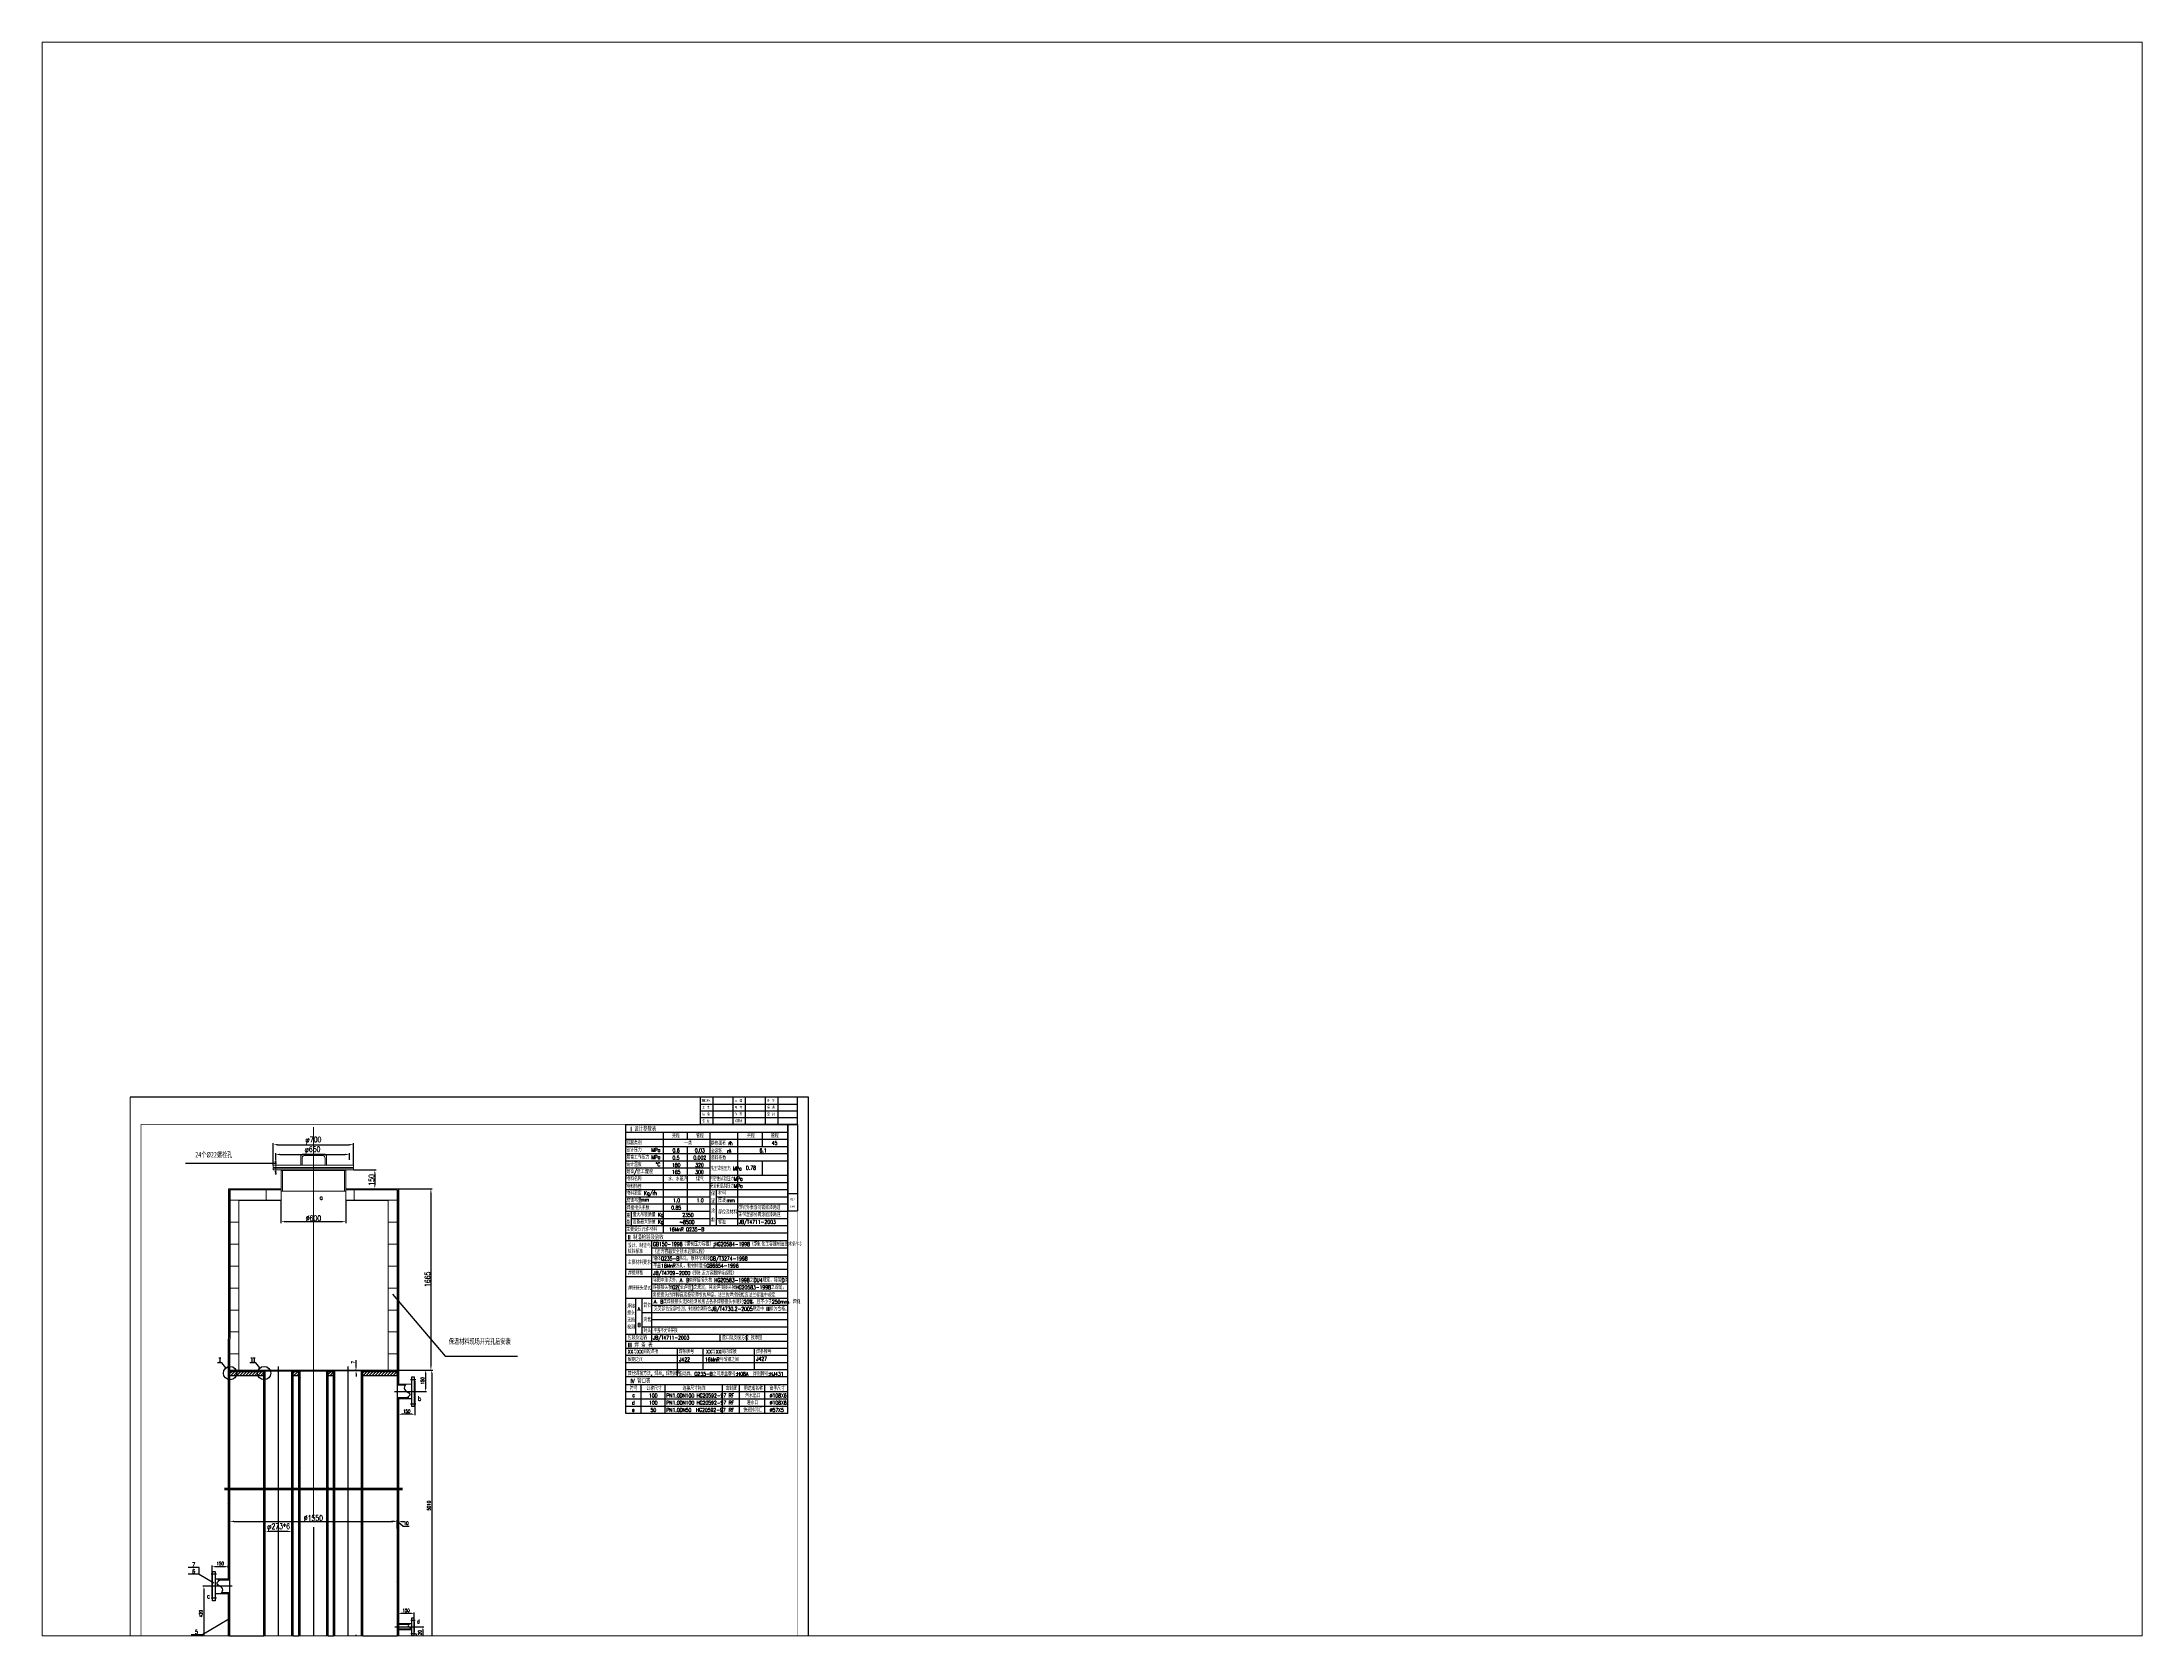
# Paper-space layout '布局2' of a CAD drawing. Header units: millimetres. Extents: x 26 to 231, y 20 to 176.
# The model-space entities are those that its viewports show. They can reach past a viewport. Long polylines and large blocks are cut down to what shows.
import ezdxf
from ezdxf.enums import TextEntityAlignment as Align

# ---------------------------------------------------------------- set-up
doc = ezdxf.new("R2010")
doc.units = ezdxf.units.MM
doc.header["$LTSCALE"] = 15
for name, pattern in [('ACAD_ISO04W100', [30, 24, -3, 0, -3]), ('ACAD_ISO12W100', [21, 12, -3, 0, -3, 0, -3]), ('CENTER', [2, 1.25, -0.25, 0.25, -0.25]), ('DASHDOTX2', [2, 1, -0.5, 0, -0.5]), ('PHANTOM', [2.5, 1.25, -0.25, 0.25, -0.25, 0.25, -0.25])]:
    doc.linetypes.add(name, pattern=pattern)
for name, color, linetype in [('1', 2, 'Continuous'), ('2', 1, 'Continuous'), ('BZCC', 7, 'Continuous'), ('cdr.dwg4', 3, 'ACAD_ISO12W100'), ('HGJ', 1, 'Continuous'), ('HGJX', 2, 'CENTER'), ('HGJY', 7, 'Continuous'), ('K1', 4, 'Continuous'), ('TANK', 1, 'Continuous')]:
    doc.layers.add(name, color=color, linetype=linetype)
doc.layers.add('粗实线', color=7, linetype='Continuous', lineweight=13)
doc.layers.add('细点画线', color=1, linetype='ACAD_ISO04W100', lineweight=25)
doc.styles.add('F10000', font='', dxfattribs={"width": 0.68, "height": 50})
doc.styles.add('hz', font='romans.shx', dxfattribs={"width": 0.68, "height": 50, "bigfont": 'hz.shx'})
doc.styles.add('HZFS', font='simplex.shx', dxfattribs={"width": 0.75, "bigfont": 'hzfs.shx'})
doc.styles.get("Standard").update_dxf_attribs({"font": 'txt.shx', "width": 0.68, "height": 50, "bigfont": 'gbcbig.shx'})
doc.styles.add('标注', font='', dxfattribs={"width": 0.68, "height": 50})
doc.styles.get('F10000').set_extended_font_data('SimSun')
doc.styles.get('标注').set_extended_font_data('FangSong_GB2312')
doc.dimstyles.get("Standard").update_dxf_attribs({"dimtxt": 0.18, "dimasz": 0.18, "dimexe": 0.18, "dimexo": 0.0625, "dimgap": 0.09, "dimtad": 0, "dimtih": 1, "dimtoh": 1, "dimdec": 4, "dimzin": 0, "dimdsep": 46, "dimtxsty": 'Standard', "dimcen": 0.09, "dimadec": 0, "dimazin": 0, "dimtfac": 1, "dimtdec": 4, "dimtofl": 0, "dimtmove": 0, "dimatfit": 3, "dimfxl": 1, "dimtolj": 1, "dimtzin": 0, "dimarcsym": 0})
doc.dimstyles.new('筒轴直径标注', dxfattribs={"dimtxt": 50, "dimasz": 40, "dimexe": 12.5, "dimexo": 0.625, "dimgap": 6.25, "dimtad": 1, "dimtxsty": 'hz', "dimcen": 15, "dimadec": 0, "dimazin": 0, "dimtm": 1e-09, "dimtfac": 1, "dimtmove": 0, "dimatfit": 3, "dimfxl": 1, "dimarcsym": 0})
pattern_1 = [(45, (40924.391, -10974.318), (-13.919397, 13.919397), [])]
pattern_2 = [(135, (40911.806, -11278.057), (-13.919397, -13.919397), [])]
pattern_3 = [(45, (40911.806, -11278.057), (-13.919397, 13.919397), [])]

# ---------------------------------------------------------------- blocks, each defined once
blk = doc.blocks.new('BT1')
at = {"color": 7}
for p, q in [((-25, 0), (-25, -90)), ((-18.8, -90), (-18.8, 0)), ((-12.5, -90), (-12.5, 0)), ((-6.2, -90), (-6.2, 0)), ((64, -9), (64, 0)), ((80, -9), (80, 0)), ((-25, -18.4), (0, -18.4)), ((0, -9), (80, -9)), ((-25, -30), (0, -30)), ((-25, -48.4), (0, -48.4)), ((-25, -60), (0, -60)), ((-25, -78.4), (0, -78.4)), ((-25, -90), (0, -90))]:
    blk.add_line(p, q, dxfattribs=at)
at = {"layer": 'BZCC'}
for p, q in [((0, 0), (0, -90)), ((0, -9), (0, 0)), ((0, 0), (80, 0))]:
    blk.add_line(p, q, dxfattribs=at)
at = {"layer": 'K1', "color": 7}
blk.add_line((0, 0), (-25, 0), dxfattribs=at)
at = {"color": 7, "style": 'hz', "width": 0.75}
blk.add_text('图  号', height=3, rotation=180, dxfattribs=at).set_placement((77.4, -2.7))
for s, p in [('外 管', (-20.6, -28.1)), ('暖 通', (-14.4, -28.1)), ('空 调', (-8.1, -28.1)), ('土 建', (-20.6, -58.1)), ('电 气', (-14.4, -58.1)), ('仪 表', (-8.1, -58.1)), ('给排水', (-1.9, -58.1)), ('工 艺', (-14.4, -88.1)), ('设 备', (-8.1, -88.1)), ('总 图', (-1.9, -88.1))]:
    blk.add_text(s, height=2.34, rotation=90).set_placement(p)
at = {"width": 0.7}
blk.add_text('项目负责人', height=2.34, rotation=90, dxfattribs=at).set_placement((-20.6, -88.7))
blk = doc.blocks.new('*D44')
at = {"color": 4, "lineweight": -2}
for p, q in [((6034, -524), (6034, -430)), ((6060, -439), (6158, -439)), ((6184, -452), (6184, -430))]:
    blk.add_line(p, q, dxfattribs=at)
at = {"color": 4}
for points in [[(6060, -435), (6060, -444), (6034, -439)], [(6158, -435), (6158, -444), (6184, -439)]]:
    blk.add_solid(points, dxfattribs=at)
at = {"layer": 'Defpoints', "color": 0}
for p in [(6034, -524), (6184, -439), (6184, -452)]:
    blk.add_point(p, dxfattribs=at)
at = {"color": 7, "insert": (6109, -411), "char_height": 30, "attachment_point": 5, "style": 'HZFS'}
blk.add_mtext('\\A1;150', dxfattribs=at)
blk = doc.blocks.new('*D46')
at = {"color": 4, "lineweight": -2}
for p, q in [((7759, 988), (7759, 960)), ((7909, 1082), (7909, 960)), ((7883, 969), (7785, 969))]:
    blk.add_line(p, q, dxfattribs=at)
at = {"color": 4}
for points in [[(7785, 973), (7785, 965), (7759, 969)], [(7883, 973), (7883, 965), (7909, 969)]]:
    blk.add_solid(points, dxfattribs=at)
at = {"layer": 'Defpoints', "color": 0}
for p in [(7759, 988), (7909, 1082), (7759, 969)]:
    blk.add_point(p, dxfattribs=at)
at = {"color": 7, "insert": (7834, 997), "char_height": 30, "attachment_point": 5, "style": 'HZFS'}
blk.add_mtext('\\A1;150', dxfattribs=at)
blk = doc.blocks.new('*D47')
at = {"color": 4, "lineweight": -2}
for p, q in [((7759, 1377), (8018, 1377)), ((7946, 1179), (8018, 1179)), ((8009, 1351), (8009, 1205))]:
    blk.add_line(p, q, dxfattribs=at)
at = {"color": 4}
for points in [[(8004, 1351), (8013, 1351), (8009, 1377)], [(8004, 1205), (8013, 1205), (8009, 1179)]]:
    blk.add_solid(points, dxfattribs=at)
at = {"layer": 'Defpoints', "color": 0}
for p in [(7759, 1377), (7946, 1179), (8009, 1179)]:
    blk.add_point(p, dxfattribs=at)
at = {"color": 7, "insert": (7981, 1278), "char_height": 30, "attachment_point": 5, "rotation": 90, "style": 'HZFS'}
blk.add_mtext('\\A1;150', dxfattribs=at)
blk = doc.blocks.new('*D49')
at = {"color": 4, "lineweight": -2}
for p, q in [((5997, -620), (5949, -620)), ((5958, -646), (5958, -1103)), ((6184, -1129), (5949, -1129))]:
    blk.add_line(p, q, dxfattribs=at)
at = {"color": 4}
for points in [[(5954, -646), (5962, -646), (5958, -620)], [(5954, -1103), (5962, -1103), (5958, -1129)]]:
    blk.add_solid(points, dxfattribs=at)
at = {"layer": 'Defpoints', "color": 0}
for p in [(5997, -620), (5958, -1129), (6184, -1129)]:
    blk.add_point(p, dxfattribs=at)
at = {"color": 7, "insert": (5930, -874), "char_height": 30, "attachment_point": 5, "rotation": 90, "style": 'HZFS'}
blk.add_mtext('\\A1;420', dxfattribs=at)
blk = doc.blocks.new('*D50')
at = {"color": 4, "lineweight": -2}
for p, q in [((7994, 1377), (8075, 1377)), ((8066, 1351), (8066, -1103)), ((7759, -1129), (8075, -1129))]:
    blk.add_line(p, q, dxfattribs=at)
at = {"color": 4}
for points in [[(8061, 1351), (8070, 1351), (8066, 1377)], [(8061, -1103), (8070, -1103), (8066, -1129)]]:
    blk.add_solid(points, dxfattribs=at)
at = {"layer": 'Defpoints', "color": 0}
for p in [(7994, 1377), (7759, -1129), (8066, -1129)]:
    blk.add_point(p, dxfattribs=at)
at = {"color": 7, "insert": (8038, 124), "char_height": 30, "attachment_point": 5, "rotation": 90, "style": 'HZFS'}
blk.add_mtext('\\A1;5010', dxfattribs=at)
blk = doc.blocks.new('*D52')
at = {"color": 4, "lineweight": -2}
for p, q in [((7720, -21), (7694, -21)), ((7746, -86), (7746, -12)), ((7746, -21), (7759, -21)), ((7746, -21), (7759, -21)), ((7753, -21), (7800, -65)), ((7759, -67), (7759, -12)), ((7785, -21), (7811, -21)), ((7800, -65), (7858, -65))]:
    blk.add_line(p, q, dxfattribs=at)
at = {"color": 4}
for points in [[(7720, -17), (7720, -26), (7746, -21)], [(7785, -17), (7785, -26), (7759, -21)]]:
    blk.add_solid(points, dxfattribs=at)
at = {"layer": 'Defpoints', "color": 0}
for p in [(7746, -86), (7759, -21), (7759, -67)]:
    blk.add_point(p, dxfattribs=at)
at = {"color": 7, "insert": (7829, -37), "char_height": 30, "attachment_point": 5, "style": 'HZFS'}
blk.add_mtext('\\A1;10', dxfattribs=at)
blk = doc.blocks.new('*D53')
at = {"color": 4, "lineweight": -2}
for p, q in [((7366, -1122), (7356, -1122)), ((7366, -1129), (7356, -1129)), ((7365, -1096), (7365, -1070)), ((7365, -1122), (7365, -1129)), ((7365, -1155), (7365, -1222))]:
    blk.add_line(p, q, dxfattribs=at)
at = {"color": 4}
for points in [[(7361, -1096), (7370, -1096), (7365, -1122)], [(7361, -1155), (7370, -1155), (7365, -1129)]]:
    blk.add_solid(points, dxfattribs=at)
at = {"layer": 'Defpoints', "color": 0}
for p in [(7365, -1129), (7366, -1122), (7366, -1129)]:
    blk.add_point(p, dxfattribs=at)
at = {"color": 7, "insert": (7337, -1201), "char_height": 30, "attachment_point": 5, "rotation": 90, "style": 'HZFS'}
blk.add_mtext('\\A1;7', dxfattribs=at)
blk = doc.blocks.new('*D54')
at = {"color": 4, "lineweight": -2}
for p, q in [((7365, 1377), (7356, 1377)), ((7365, 1371), (7356, 1371)), ((7365, 1403), (7365, 1470)), ((7365, 1371), (7365, 1377)), ((7365, 1345), (7365, 1319))]:
    blk.add_line(p, q, dxfattribs=at)
at = {"color": 4}
for points in [[(7361, 1403), (7370, 1403), (7365, 1377)], [(7361, 1345), (7370, 1345), (7365, 1371)]]:
    blk.add_solid(points, dxfattribs=at)
at = {"layer": 'Defpoints', "color": 0}
for p in [(7365, 1377), (7365, 1377), (7365, 1371)]:
    blk.add_point(p, dxfattribs=at)
at = {"color": 7, "insert": (7337, 1450), "char_height": 30, "attachment_point": 5, "rotation": 90, "style": 'HZFS'}
blk.add_mtext('\\A1;7', dxfattribs=at)
blk = doc.blocks.new('*D55')
at = {"layer": 'Defpoints', "color": 0}
for p in [(6196, -21), (7746, -21), (7746, -21)]:
    blk.add_point(p, dxfattribs=at)
at = {"layer": '粗实线', "color": 0, "lineweight": -2}
for p, q in [((6196, -21), (6196, -9)), ((6236, -21), (7706, -21)), ((7746, -21), (7746, -9))]:
    blk.add_line(p, q, dxfattribs=at)
at = {"layer": '粗实线', "color": 0}
for points in [[(6236, -15), (6236, -28), (6196, -21)], [(7706, -15), (7706, -28), (7746, -21)]]:
    blk.add_solid(points, dxfattribs=at)
at = {"layer": '粗实线', "color": 0, "insert": (6971, 10), "char_height": 50, "attachment_point": 5, "style": 'hz'}
blk.add_mtext('%%c1550', dxfattribs=at)
blk = doc.blocks.new('*D56')
at = {"layer": 'Defpoints', "color": 0}
for p in [(6526, -114), (6526, -114), (6772, -114)]:
    blk.add_point(p, dxfattribs=at)
at = {"layer": '粗实线', "color": 0, "lineweight": -2}
for p, q in [((6526, -114), (6526, -102)), ((6732, -114), (6566, -114)), ((6772, -114), (6772, -102))]:
    blk.add_line(p, q, dxfattribs=at)
at = {"layer": '粗实线', "color": 0}
for points in [[(6566, -108), (6566, -121), (6526, -114)], [(6732, -108), (6732, -121), (6772, -114)]]:
    blk.add_solid(points, dxfattribs=at)
at = {"layer": '粗实线', "color": 0, "insert": (6649, -75), "char_height": 50, "attachment_point": 5, "style": 'hz'}
blk.add_mtext('φ273*6', dxfattribs=at)
blk = doc.blocks.new('*D57')
at = {"color": 4, "lineweight": -2}
for p, q in [((7753, -859), (7753, -881)), ((7877, -872), (7779, -872)), ((7903, -947), (7903, -863))]:
    blk.add_line(p, q, dxfattribs=at)
at = {"color": 4}
for points in [[(7779, -867), (7779, -876), (7753, -872)], [(7877, -867), (7877, -876), (7903, -872)]]:
    blk.add_solid(points, dxfattribs=at)
at = {"layer": 'Defpoints', "color": 0}
for p in [(7753, -859), (7753, -872), (7903, -947)]:
    blk.add_point(p, dxfattribs=at)
at = {"color": 7, "insert": (7828, -844), "char_height": 30, "attachment_point": 5, "style": 'HZFS'}
blk.add_mtext('\\A1;150', dxfattribs=at)
blk = doc.blocks.new('*D58')
at = {"color": 4, "lineweight": -2}
for p, q in [((7753, -1126), (7992, -1126)), ((7933, -996), (7992, -996)), ((7983, -1022), (7983, -1100))]:
    blk.add_line(p, q, dxfattribs=at)
at = {"color": 4}
for points in [[(7979, -1022), (7988, -1022), (7983, -996)], [(7979, -1100), (7988, -1100), (7983, -1126)]]:
    blk.add_solid(points, dxfattribs=at)
at = {"layer": 'Defpoints', "color": 0}
for p in [(7753, -1126), (7933, -996), (7983, -1126)]:
    blk.add_point(p, dxfattribs=at)
at = {"color": 7, "insert": (7955, -1061), "char_height": 30, "attachment_point": 5, "rotation": 90, "style": 'HZFS'}
blk.add_mtext('\\A1;120', dxfattribs=at)
blk = doc.blocks.new('*D59')
at = {"layer": 'Defpoints', "color": 0}
for p in [(7343, 3228), (7343, 3054), (7539, 3054)]:
    blk.add_point(p, dxfattribs=at)
at = {"layer": '粗实线', "color": 0, "lineweight": -2}
for p, q in [((7344, 3228), (7552, 3228)), ((7539, 3188), (7539, 3094)), ((7344, 3054), (7552, 3054))]:
    blk.add_line(p, q, dxfattribs=at)
at = {"layer": '粗实线', "color": 0}
for points in [[(7533, 3188), (7546, 3188), (7539, 3228)], [(7533, 3094), (7546, 3094), (7539, 3054)]]:
    blk.add_solid(points, dxfattribs=at)
at = {"layer": '粗实线', "color": 0, "insert": (7508, 3136), "char_height": 50, "attachment_point": 5, "rotation": 90, "style": 'hz'}
blk.add_mtext('150', dxfattribs=at)
blk = doc.blocks.new('*D61')
at = {"layer": 'Defpoints', "color": 0}
for p in [(7759, 3054), (7759, 1377), (8058, 1377)]:
    blk.add_point(p, dxfattribs=at)
at = {"layer": '粗实线', "color": 0, "lineweight": -2}
for p, q in [((7759, 3054), (8070, 3054)), ((8058, 3014), (8058, 1417)), ((7759, 1377), (8070, 1377))]:
    blk.add_line(p, q, dxfattribs=at)
at = {"layer": '粗实线', "color": 0}
for points in [[(8051, 3014), (8064, 3014), (8058, 3054)], [(8051, 1417), (8064, 1417), (8058, 1377)]]:
    blk.add_solid(points, dxfattribs=at)
at = {"layer": '粗实线', "color": 0, "insert": (8026, 2216), "char_height": 50, "attachment_point": 5, "rotation": 90, "style": 'hz'}
blk.add_mtext('1665', dxfattribs=at)
blk = doc.blocks.new('*D62')
at = {"layer": 'Defpoints', "color": 0}
for p in [(7343, 3461), (6599, 3273), (7343, 3273)]:
    blk.add_point(p, dxfattribs=at)
at = {"layer": '粗实线', "color": 0, "lineweight": -2}
for p, q in [((6599, 3273), (6599, 3474)), ((6639, 3461), (7303, 3461)), ((7343, 3273), (7343, 3474))]:
    blk.add_line(p, q, dxfattribs=at)
at = {"layer": '粗实线', "color": 0}
for points in [[(6639, 3468), (6639, 3455), (6599, 3461)], [(7303, 3468), (7303, 3455), (7343, 3461)]]:
    blk.add_solid(points, dxfattribs=at)
at = {"layer": '粗实线', "color": 0, "insert": (6971, 3501), "char_height": 50, "attachment_point": 5, "style": 'hz'}
blk.add_mtext('φ700', dxfattribs=at)
blk = doc.blocks.new('*D63')
at = {"layer": 'Defpoints', "color": 0}
for p in [(6622, 3321), (7304, 3371), (7304, 3321)]:
    blk.add_point(p, dxfattribs=at)
at = {"layer": '粗实线', "color": 0, "lineweight": -2}
for p, q in [((6622, 3322), (6622, 3384)), ((7304, 3322), (7304, 3384))]:
    blk.add_line(p, q, dxfattribs=at)
at = {"layer": '粗实线', "color": 4, "lineweight": -2}
blk.add_line((6662, 3371), (7264, 3371), dxfattribs=at)
at = {"layer": '粗实线', "color": 4}
for points in [[(6662, 3378), (6662, 3364), (6622, 3371)], [(7264, 3378), (7264, 3364), (7304, 3371)]]:
    blk.add_solid(points, dxfattribs=at)
at = {"layer": '粗实线', "color": 0, "insert": (6963, 3411), "char_height": 50, "attachment_point": 5, "style": 'hz'}
blk.add_mtext('φ650', dxfattribs=at)
blk = doc.blocks.new('*D64')
at = {"layer": 'Defpoints', "color": 0}
for p in [(6671, 2945), (7271, 2945), (7271, 2750)]:
    blk.add_point(p, dxfattribs=at)
at = {"layer": '粗实线', "color": 0, "lineweight": -2}
for p, q in [((6671, 2944), (6671, 2737)), ((7271, 2944), (7271, 2737)), ((6711, 2750), (7231, 2750))]:
    blk.add_line(p, q, dxfattribs=at)
at = {"layer": '粗实线', "color": 0}
for points in [[(6711, 2756), (6711, 2743), (6671, 2750)], [(7231, 2756), (7231, 2743), (7271, 2750)]]:
    blk.add_solid(points, dxfattribs=at)
at = {"layer": '粗实线', "color": 0, "insert": (6971, 2781), "char_height": 50, "attachment_point": 5, "style": 'hz'}
blk.add_mtext('%%c600', dxfattribs=at)

msp = doc.modelspace()

# ---------------------------------------------------------------- hatches: boundary and pattern name
h = msp.add_hatch()
h.set_pattern_fill('ANSI31', color=256, scale=6.2, angle=90, style=0)
h.set_pattern_definition(pattern_2)
h.paths.add_polyline_path([(7758.70796, 1111.9682), (7746.30796, 1111.9682), (7746.30796, 285.23949), (7758.70796, 285.23949)])
h.paths.add_polyline_path([(7758.70796, 1377.3282), (7746.30796, 1377.3282), (7746.30796, 1245.8882), (7758.70796, 1245.8882)])
h.paths.add_polyline_path([(6196.30796, 1377.3282), (6183.90796, 1377.3282), (6183.90796, 285.23949), (6196.30796, 285.23949)])
h = msp.add_hatch()
h.set_pattern_fill('ANSI31', color=256, scale=6.2, style=0)
h.set_pattern_definition(pattern_1)
h.paths.add_polyline_path([(6513.12796, 1364.9282), (6196.30796, 1364.9282), (6196.30796, 1327.7282), (6513.12796, 1327.7282)])
h.paths.add_polyline_path([(6835.52796, 1364.9282), (6784.68796, 1364.9282), (6784.68796, 1327.7282), (6835.52796, 1327.7282)])
h.paths.add_polyline_path([(7157.92796, 1364.9282), (7107.08796, 1364.9282), (7107.08796, 1327.7282), (7157.92796, 1327.7282)])
h.paths.add_polyline_path([(7746.30796, 1364.9282), (7429.48796, 1364.9282), (7429.48796, 1327.7282), (7746.30796, 1327.7282)])
h = msp.add_hatch()
h.set_pattern_fill('ANSI31', color=256, scale=6.2, angle=90, style=0)
h.set_pattern_definition([(135, (40924.391, -10974.318), (-13.919397, -13.919397), [])])
h.paths.add_polyline_path([(6525.52796, 1371.1282), (6513.12796, 1371.1282), (6513.12796, 285.23949), (6525.52796, 285.23949)])
h.paths.add_polyline_path([(6784.68796, 1371.1282), (6772.28796, 1371.1282), (6772.28796, 285.23949), (6784.68796, 285.23949)])
h.paths.add_polyline_path([(6847.92796, 1371.1282), (6835.52796, 1371.1282), (6835.52796, 285.23949), (6847.92796, 285.23949)])
h.paths.add_polyline_path([(7107.08796, 1371.1282), (7094.68796, 1371.1282), (7094.68796, 285.23949), (7107.08796, 285.23949)])
h.paths.add_polyline_path([(7170.32796, 1371.1282), (7157.92796, 1371.1282), (7157.92796, 285.23949), (7170.32796, 285.23949)])
h.paths.add_polyline_path([(7429.48796, 1371.1282), (7417.08796, 1371.1282), (7417.08796, 285.23949), (7429.48796, 285.23949)])
h = msp.add_hatch()
h.set_pattern_fill('ANSI31', color=256, scale=6.2, style=0)
h.set_pattern_definition(pattern_3)
edge = h.paths.add_edge_path()
edge.add_spline(control_points=[(7820.03416, 1237.2082), (7821.44813, 1240.09552), (7822.93804, 1242.99186), (7824.42796, 1245.8882)], knot_values=[0, 0, 0, 0, 7.0614748393, 7.0614748393, 7.0614748393, 7.0614748393], degree=3, periodic=0)
edge.add_line((7824.42796, 1245.8882), (7746.30796, 1245.8882))
edge.add_line((7746.30796, 1245.8882), (7746.30796, 1237.2082))
edge.add_line((7746.30796, 1237.2082), (7820.03416, 1237.2082))
edge = h.paths.add_edge_path()
edge.add_line((7828.82177, 1120.6482), (7746.30796, 1120.6482))
edge.add_line((7746.30796, 1120.6482), (7746.30796, 1111.9682))
edge.add_line((7746.30796, 1111.9682), (7824.42796, 1111.9682))
edge.add_spline(control_points=[(7824.42796, 1111.9682), (7825.91788, 1114.86453), (7827.4078, 1117.76087), (7828.82177, 1120.6482)], knot_values=[108.8472124938, 108.8472124938, 108.8472124938, 108.8472124938, 115.908687333, 115.908687333, 115.908687333, 115.908687333], degree=3, periodic=0)
h = msp.add_hatch()
h.set_pattern_fill('ANSI31', color=256, scale=6.2, angle=90, style=0)
h.set_pattern_definition(pattern_2)
h.paths.add_polyline_path([(6196.30796, 272.83949), (6183.90796, 272.83949), (6183.90796, -553.33305), (6196.30796, -553.33305)])
h.paths.add_polyline_path([(6196.30796, -687.25305), (6183.90796, -687.25305), (6183.90796, -1128.69305), (6196.30796, -1128.69305)])
h.paths.add_polyline_path([(6525.52796, 272.83949), (6513.12796, 272.83949), (6513.12796, -1122.49305), (6525.52796, -1122.49305)])
h.paths.add_polyline_path([(6784.68796, 272.83949), (6772.28796, 272.83949), (6772.28796, -1122.49305), (6784.68796, -1122.49305)])
h.paths.add_polyline_path([(6847.92796, 272.83949), (6835.52796, 272.83949), (6835.52796, -1122.49305), (6847.92796, -1122.49305)])
h.paths.add_polyline_path([(7107.08796, 272.83949), (7094.68796, 272.83949), (7094.68796, -1122.49305), (7107.08796, -1122.49305)])
h.paths.add_polyline_path([(7170.32796, 272.83949), (7157.92796, 272.83949), (7157.92796, -1122.49305), (7170.32796, -1122.49305)])
h.paths.add_polyline_path([(7429.48796, 272.83949), (7417.08796, 272.83949), (7417.08796, -1122.49305), (7429.48796, -1122.49305)])
h.paths.add_polyline_path([(7758.70796, 272.83949), (7746.30796, 272.83949), (7746.30796, -932.15305), (7758.70796, -932.15305)])
h.paths.add_polyline_path([(7758.70796, -1002.83305), (7746.30796, -1002.83305), (7746.30796, -1128.69305), (7758.70796, -1128.69305)])
h = msp.add_hatch()
h.set_pattern_fill('ANSI31', color=256, scale=6.2, style=0)
h.set_pattern_definition(pattern_3)
edge = h.paths.add_edge_path()
edge.add_line((6196.30796, -553.33305), (6118.18796, -553.33305))
edge.add_spline(control_points=[(6118.18796, -553.33305), (6116.69804, -556.22938), (6115.20813, -559.12572), (6113.79416, -562.01305)], knot_values=[108.8472124938, 108.8472124938, 108.8472124938, 108.8472124938, 115.908687333, 115.908687333, 115.908687333, 115.908687333], degree=3, periodic=0)
edge.add_line((6113.79416, -562.01305), (6196.30796, -562.01305))
edge.add_line((6196.30796, -562.01305), (6196.30796, -553.33305))
edge = h.paths.add_edge_path()
edge.add_line((6196.30796, -678.57305), (6122.58177, -678.57305))
edge.add_spline(control_points=[(6122.58177, -678.57305), (6121.1678, -681.46037), (6119.67788, -684.35671), (6118.18796, -687.25305)], knot_values=[0, 0, 0, 0, 7.0614748393, 7.0614748393, 7.0614748393, 7.0614748393], degree=3, periodic=0)
edge.add_line((6118.18796, -687.25305), (6196.30796, -687.25305))
edge.add_line((6196.30796, -687.25305), (6196.30796, -678.57305))
h = msp.add_hatch()
h.set_pattern_fill('ANSI31', color=256, scale=5, style=0)
h.set_pattern_definition([(45, (34489.163, -9311.264), (-11.22532, 11.22532), [])])
edge = h.paths.add_edge_path()
edge.add_spline(control_points=[(7801.93604, -974.79305), (7803.67022, -972.49567), (7805.73182, -970.14436), (7807.79342, -967.79305)], knot_values=[0, 0, 0, 0, 7.4673477522, 7.4673477522, 7.4673477522, 7.4673477522], degree=3, periodic=0)
edge.add_line((7807.79342, -967.79305), (7742.79342, -967.79305))
edge.add_line((7742.79342, -967.79305), (7742.79342, -974.79305))
edge.add_line((7742.79342, -974.79305), (7801.93604, -974.79305))
edge = h.paths.add_edge_path()
edge.add_spline(control_points=[(7807.79342, -1024.79305), (7809.85502, -1022.44173), (7811.91662, -1020.09042), (7813.6508, -1017.79305)], knot_values=[63.0607018032, 63.0607018032, 63.0607018032, 63.0607018032, 70.5280495554, 70.5280495554, 70.5280495554, 70.5280495554], degree=3, periodic=0)
edge.add_line((7813.6508, -1017.79305), (7742.79342, -1017.79305))
edge.add_line((7742.79342, -1017.79305), (7742.79342, -1024.79305))
edge.add_line((7742.79342, -1024.79305), (7807.79342, -1024.79305))
h = msp.add_hatch()
h.set_pattern_fill('ANSI31', color=256, scale=6.2, style=0)
h.set_pattern_definition(pattern_1)
h.paths.add_polyline_path([(6513.12796, -1116.29305), (6513.12796, -1079.09305), (6196.30796, -1079.09305), (6196.30796, -1116.29305)])
h.paths.add_polyline_path([(6784.68796, -1079.09305), (6784.68796, -1116.29305), (6835.52796, -1116.29305), (6835.52796, -1079.09305)])
h.paths.add_polyline_path([(7157.92796, -1116.29305), (7157.92796, -1079.09305), (7107.08796, -1079.09305), (7107.08796, -1116.29305)])
h.paths.add_polyline_path([(7429.48796, -1079.09305), (7429.48796, -1116.29305), (7746.30796, -1116.29305), (7746.30796, -1079.09305)])
at = {"layer": '粗实线'}
h = msp.add_hatch(dxfattribs=at)
h.set_pattern_fill('AR-B816', color=256, style=0)
h.set_pattern_definition([(0, (3688.97, -302.41), (0, 203.2), []), (90, (3688.97, -302.41), (-203.2, 203.2), [203.2, -203.2])])
h.paths.add_polyline_path([(6280.91645, 2944.9732), (6671.30796, 2944.9732), (6671.30796, 3043.05904), (6198.36508, 3043.10264), (6197.14808, 1411.54018, -0.3002775184), (6256.27286, 1377.3282), (6280.91645, 1377.3282)])
h.paths.add_polyline_path([(7746.30796, 3043.01769), (7271.30796, 3043.05904), (7271.30796, 2944.9732), (7661.9005, 2944.9732), (7661.9005, 1377.3282), (7746.30796, 1377.3282)])

# ---------------------------------------------------------------- linework, layer by layer
for p, q in [((11548.95494, 3899.35928), (5276.11661, 3899.35928)), ((11548.95494, -3819.3268), (11548.95494, 3899.35928)), ((10432.31656, 3511.94314), (10432.31656, 3578.44314)), ((11125.51457, 3445.44314), (11125.51457, 3578.44314)), ((9858.95494, 3445.44314), (11358.95494, 3445.44314)), ((10432.31656, 2846.94314), (10432.31656, 3445.44314)), ((10884.95494, 3378.94314), (11358.95494, 3378.94314)), ((11125.51457, 3179.44314), (11125.51457, 3312.44314)), ((9910.92677, 2846.94314), (9910.92677, 2713.94314)), ((9858.95494, 2242.83567), (11358.95494, 2242.83567)), ((10007.64835, 2043.33567), (10007.64835, 1710.83567)), ((10571.45494, 1581.59565), (10571.45494, 1382.09565)), ((6096.08729, 1491.69977), (6113.51015, 1491.69977)), ((6096.08729, 1450.40846), (6113.51015, 1450.40846)), ((6104.79872, 1491.69977), (6104.79872, 1450.40846)), ((6391.4602, 1491.69977), (6408.88306, 1491.69977)), ((6391.4602, 1450.40846), (6408.88306, 1450.40846)), ((6400.17163, 1491.69977), (6400.17163, 1450.40846)), ((6414.5227, 1491.69977), (6431.94556, 1491.69977)), ((6414.5227, 1450.40846), (6431.94556, 1450.40846)), ((6423.23413, 1491.69977), (6423.23413, 1450.40846)), ((5912.96703, -509.22398), (5912.96703, -447.72697)), ((5912.96703, -509.22398), (6051.3854, -588.23816)), ((5938.96703, -1069.31181), (6189.98637, -922.58614)), ((6399.26261, -1293.60303), (6521.63554, -1115.31321)), ((7620.9626, -1293.60303), (7501.70505, -1099.20222)), ((8006.19229, -1293.60303), (7917.89159, -1057.46396))]:
    msp.add_line(p, q)
at = {"color": 1}
for p, q in [((6184.37942, 3053.72503), (6183.90796, 285.23949)), ((6198.36508, 3043.10264), (6196.30796, 285.23949)), ((7746.30796, 3043.01769), (7746.30796, 285.23949)), ((7758.70796, 3052.76004), (7758.70796, 1245.8882)), ((6183.90796, 1377.3282), (7758.70796, 1377.3282)), ((6196.30796, 1364.9282), (6513.12796, 1364.9282)), ((6513.12796, 1371.1282), (6784.68796, 1371.1282)), ((6513.12796, 285.23949), (6513.12796, 1371.1282)), ((6525.52796, 285.23949), (6525.52796, 1371.1282)), ((6772.28796, 285.23949), (6772.28796, 1371.1282)), ((6784.68796, 285.23949), (6784.68796, 1371.1282)), ((6784.68796, 1364.9282), (6835.52796, 1364.9282)), ((6835.52796, 1371.1282), (7107.08796, 1371.1282)), ((6835.52796, 285.23949), (6835.52796, 1371.1282)), ((6847.92796, 285.23949), (6847.92796, 1371.1282)), ((7094.68796, 285.23949), (7094.68796, 1371.1282)), ((7107.08796, 285.23949), (7107.08796, 1371.1282)), ((7107.08796, 1364.9282), (7157.92796, 1364.9282)), ((7429.48796, 1371.1282), (7157.92796, 1371.1282)), ((7157.92796, 285.23949), (7157.92796, 1371.1282)), ((7170.32796, 285.23949), (7170.32796, 1371.1282)), ((7417.08796, 285.23949), (7417.08796, 1371.1282)), ((7429.48796, 285.23949), (7429.48796, 1371.1282)), ((7429.48796, 1364.9282), (7746.30796, 1364.9282)), ((6196.30796, 1327.7282), (6513.12796, 1327.7282)), ((6784.68796, 1327.7282), (6835.52796, 1327.7282)), ((7107.08796, 1327.7282), (7157.92796, 1327.7282)), ((7429.48796, 1327.7282), (7746.30796, 1327.7282)), ((7758.70796, 1111.9682), (7758.70796, 285.23949)), ((6183.90796, 272.83949), (6183.90796, -553.33305)), ((6196.30796, 272.83949), (6196.30796, -1128.69305)), ((6513.12796, -1122.49305), (6513.12796, 272.83949)), ((6525.52796, -1122.49305), (6525.52796, 272.83949)), ((6772.28796, -1122.49305), (6772.28796, 272.83949)), ((6784.68796, -1122.49305), (6784.68796, 272.83949)), ((6835.52796, -1122.49305), (6835.52796, 272.83949)), ((6847.92796, -1122.49305), (6847.92796, 272.83949)), ((7094.68796, -1122.49305), (7094.68796, 272.83949)), ((7107.08796, -1122.49305), (7107.08796, 272.83949)), ((7157.92796, -1122.49305), (7157.92796, 272.83949)), ((7170.32796, -1122.49305), (7170.32796, 272.83949)), ((7417.08796, -1122.49305), (7417.08796, 272.83949)), ((7429.48796, -1122.49305), (7429.48796, 272.83949)), ((7746.30796, 272.83949), (7746.30796, -1128.69305)), ((7758.70796, 272.83949), (7758.70796, -1128.69305)), ((6183.90796, -687.25305), (6183.90796, -1128.69305)), ((6183.90796, -1128.69305), (7758.70796, -1128.69305)), ((6196.30796, -1079.09305), (6513.12796, -1079.09305)), ((6196.30796, -1116.29305), (6513.12796, -1116.29305)), ((6513.12796, -1122.49305), (6784.68796, -1122.49305)), ((6784.68796, -1079.09305), (6835.52796, -1079.09305)), ((6784.68796, -1116.29305), (6835.52796, -1116.29305)), ((6835.52796, -1122.49305), (7107.08796, -1122.49305)), ((7107.08796, -1079.09305), (7157.92796, -1079.09305)), ((7107.08796, -1116.29305), (7157.92796, -1116.29305)), ((7429.48796, -1122.49305), (7157.92796, -1122.49305)), ((7429.48796, -1079.09305), (7746.30796, -1079.09305)), ((7429.48796, -1116.29305), (7746.30796, -1116.29305)), ((7752.79342, -1024.79305), (7752.79342, -1126.29305))]:
    msp.add_line(p, q, dxfattribs=at)
at = {"linetype": 'PHANTOM'}
for p, q in [((6148.35463, 285.23949), (7795.04122, 285.23949)), ((6148.35463, 272.83949), (7795.04122, 272.83949))]:
    msp.add_line(p, q, dxfattribs=at)
at = {"color": 1}
for points in [[(6196.30796, 1327.7282), (6214.46644, 1364.9282), (6196.30796, 1372.62508)], [(7746.30796, 1327.7282), (7728.14948, 1364.9282), (7746.30796, 1372.62508)], [(6196.30796, -1079.09305), (6214.46644, -1116.29305), (6196.30796, -1123.98993)], [(7746.30796, -1079.09305), (7728.14948, -1116.29305), (7746.30796, -1123.98993)], [(7742.79342, -1086.29305), (7728.14948, -1116.29305), (7742.79342, -1122.50021)]]:
    msp.add_solid(points, dxfattribs=at)
for points in [[(6513.12796, 1371.1282), (6508.74912, 1364.9282), (6513.12796, 1357.42384)], [(6784.68796, 1371.1282), (6789.06681, 1364.9282), (6784.68796, 1357.42384)], [(6835.52796, 1371.1282), (6831.14912, 1364.9282), (6835.52796, 1357.42384)], [(7107.08796, 1371.1282), (7111.46681, 1364.9282), (7107.08796, 1357.42384)], [(7157.92796, 1371.1282), (7153.54912, 1364.9282), (7157.92796, 1357.42384)], [(7429.48796, 1371.1282), (7433.86681, 1364.9282), (7429.48796, 1357.42384)], [(7746.30796, 1245.8882), (7758.70796, 1253.93733), (7769.10919, 1245.8882)], [(7746.30796, 1111.9682), (7758.70796, 1103.91906), (7769.10919, 1111.9682)], [(6196.30796, -553.33305), (6183.90796, -545.24346), (6174.79743, -553.33305)], [(6196.30796, -687.25305), (6183.90796, -695.34263), (6174.79743, -687.25305)], [(7746.30796, -967.79305), (7752.79342, -962.90964), (7760.77752, -967.79305)], [(6513.12796, -1122.49305), (6508.74912, -1116.29305), (6513.12796, -1108.78869)], [(6784.68796, -1122.49305), (6789.06681, -1116.29305), (6784.68796, -1108.78869)], [(6835.52796, -1122.49305), (6831.14912, -1116.29305), (6835.52796, -1108.78869)], [(7107.08796, -1122.49305), (7111.46681, -1116.29305), (7107.08796, -1108.78869)], [(7157.92796, -1122.49305), (7153.54912, -1116.29305), (7157.92796, -1108.78869)], [(7429.48796, -1122.49305), (7433.86681, -1116.29305), (7429.48796, -1108.78869)], [(7746.30796, -1024.79305), (7752.79342, -1029.67646), (7760.77752, -1024.79305)]]:
    msp.add_solid(points)
at = {"layer": '1', "color": 7}
for p, q in [((9858.95494, 3578.44314), (11358.95494, 3578.44314)), ((9858.95494, 3511.94314), (11358.95494, 3511.94314)), ((9858.95494, 3511.94314), (11283.95494, 3511.94314)), ((10204.54357, 3578.44314), (10204.54357, 2647.44314)), ((10637.95494, 3578.44314), (10637.95494, 2913.44314)), ((10892.07419, 3578.44314), (10892.07419, 2713.94314)), ((9858.95494, 3378.94314), (11358.95494, 3378.94314)), ((9858.95494, 3312.44314), (10637.95494, 3312.44314)), ((10637.95494, 3312.44314), (11283.95494, 3312.44314)), ((10694.95494, 3312.44314), (11358.95494, 3312.44314)), ((9858.95494, 3245.94314), (10637.95494, 3245.94314)), ((9858.95494, 3245.94314), (10637.95494, 3245.94314)), ((9858.95494, 3179.44314), (10637.95494, 3179.44314)), ((9858.95494, 3112.94314), (10637.95494, 3112.94314)), ((10637.95494, 3179.44314), (11358.95494, 3179.44314)), ((10637.95494, 3112.94314), (11358.95494, 3112.94314)), ((9858.95494, 3046.44314), (10637.95494, 3046.44314)), ((9858.95494, 2979.94314), (10637.95494, 2979.94314)), ((9858.95494, 2913.44314), (10637.95494, 2913.44314)), ((9858.95494, 2913.44314), (10637.95494, 2913.44314)), ((9858.95494, 2913.44314), (10637.95494, 2913.44314)), ((10637.95494, 3046.44314), (11358.95494, 3046.44314)), ((10637.95494, 2913.44314), (11358.95494, 2913.44314)), ((10637.95494, 2913.44314), (11358.95494, 2913.44314)), ((10637.95494, 2913.44314), (10637.95494, 2713.94314)), ((10694.95494, 3046.44314), (10694.95494, 2780.44314)), ((10694.95494, 2979.94314), (11358.95494, 2979.94314)), ((10694.95494, 2913.44314), (10694.95494, 2713.94314)), ((10884.95494, 2979.94314), (11358.95494, 2979.94314)), ((9858.95494, 2846.94314), (10637.95494, 2846.94314)), ((9858.95494, 2846.94314), (10637.95494, 2846.94314)), ((9915.81128, 2780.44314), (10637.95494, 2780.44314)), ((10694.95494, 2780.44314), (11358.95494, 2780.44314)), ((10892.07419, 2846.94314), (11358.95494, 2846.94314)), ((9858.95494, 2713.94314), (11358.95494, 2713.94314)), ((9858.95494, 2575.33567), (11358.95494, 2575.33567)), ((10099.38244, 2575.33567), (10099.38244, 1644.33567)), ((9858.95494, 2442.33567), (11358.95494, 2442.33567)), ((10099.38244, 2508.83567), (11358.95494, 2508.83567)), ((10099.38244, 2508.83567), (11358.95494, 2508.83567)), ((10099.38244, 2375.83567), (11358.95494, 2375.83567)), ((9858.95494, 2309.33567), (11358.95494, 2309.33567)), ((9858.95494, 2309.33567), (11358.95494, 2309.33567)), ((9858.95494, 2309.33567), (11283.95494, 2309.33567)), ((9858.95494, 2309.33567), (11283.95494, 2309.33567)), ((9858.95494, 2242.83567), (11283.95494, 2242.83567)), ((10099.38244, 2309.33567), (11283.95494, 2309.33567)), ((10099.38244, 2176.33567), (11358.95494, 2176.33567)), ((9858.95494, 2043.33567), (11358.95494, 2043.33567)), ((9948.62984, 2043.33567), (9948.62984, 1710.83567)), ((10099.38244, 2109.83567), (11358.95494, 2109.83567)), ((10099.38244, 2043.33567), (11358.95494, 2043.33567)), ((10099.38244, 1976.83567), (11358.95494, 1976.83567)), ((10007.64835, 1910.33567), (11358.95494, 1910.33567)), ((10007.64835, 1777.33567), (11358.95494, 1777.33567)), ((10099.38244, 1843.83567), (11358.95494, 1843.83567)), ((9858.95494, 1710.83567), (11358.95494, 1710.83567)), ((9858.95494, 1710.83567), (11358.95494, 1710.83567)), ((9858.95494, 1581.59565), (11358.95494, 1581.59565)), ((9948.62984, 1710.83567), (11358.95494, 1710.83567)), ((9948.62984, 1710.83567), (11358.95494, 1710.83567)), ((10333.95494, 1581.59565), (10333.95494, 1315.59565)), ((10730.07091, 1710.83567), (10730.07091, 1644.33567)), ((10975.43234, 1710.83567), (10975.43234, 1644.33567)), ((11046.45494, 1581.59565), (11046.45494, 1382.09565)), ((9858.95494, 1515.09565), (11358.95494, 1515.09565)), ((9858.95494, 1448.59565), (11358.95494, 1448.59565)), ((9858.95494, 1382.09565), (11358.95494, 1382.09565)), ((9858.95494, 1382.09565), (11283.95494, 1382.09565)), ((11358.95494, 1241.88999), (9858.95494, 1241.88999)), ((11358.95494, 1175.38999), (9858.95494, 1175.38999)), ((10001.45494, 975.88999), (10001.45494, 1241.88999)), ((10223.92671, 975.88999), (10223.92671, 1241.88999)), ((10755.45645, 975.88999), (10755.45645, 1241.88999)), ((10910.73807, 975.88999), (10910.73807, 1241.88999)), ((11146.35474, 975.88999), (11146.35474, 1241.88999)), ((11358.95494, 1108.88999), (9858.95494, 1108.88999)), ((11358.95494, 1042.38999), (9858.95494, 1042.38999))]:
    msp.add_line(p, q, dxfattribs=at)
at = {"layer": '2'}
for p, q in [((9858.95494, 975.88999), (9858.95494, 3649.35928)), ((9858.95494, 3649.35928), (11358.95494, 3649.35928)), ((11358.95494, 975.88999), (11358.95494, 3649.35928)), ((9858.95494, 2647.44314), (11358.95494, 2647.44314)), ((11358.95494, 1315.59565), (9858.95494, 1315.59565)), ((11358.95494, 975.88999), (9858.95494, 975.88999))]:
    msp.add_line(p, q, dxfattribs=at)
at = {"layer": '2', "color": 1}
msp.add_line((9858.95494, 1644.33567), (11358.95494, 1644.33567), dxfattribs=at)
at = {"layer": 'HGJ'}
for p, q in [((7881.42547, 1245.5282), (7746.30796, 1245.8882)), ((7820.03416, 1237.2082), (7746.30796, 1237.2082)), ((7881.42547, 1314.9682), (7903.74547, 1314.9682)), ((7881.42547, 1042.1682), (7881.42547, 1314.9682)), ((7903.74547, 1314.9682), (7903.74547, 1042.1682)), ((7903.74547, 1275.2882), (7908.70547, 1275.2882)), ((7908.70547, 1275.2882), (7908.70547, 1081.8482)), ((7854.81927, 1120.2882), (7746.30796, 1120.6482)), ((7881.42547, 1111.6082), (7746.30796, 1111.9682)), ((7903.74547, 1042.1682), (7881.42547, 1042.1682)), ((7908.70547, 1081.8482), (7903.74547, 1081.8482)), ((6033.90796, -717.01305), (6033.90796, -523.57305)), ((6033.90796, -523.57305), (6038.86796, -523.57305)), ((6038.86796, -756.69305), (6038.86796, -483.89305)), ((6038.86796, -483.89305), (6061.18796, -483.89305)), ((6061.18796, -483.89305), (6061.18796, -756.69305)), ((6061.18796, -553.33305), (6196.30796, -553.33305)), ((6087.79416, -562.01305), (6196.30796, -562.01305)), ((6038.86796, -717.01305), (6033.90796, -717.01305)), ((6061.18796, -756.69305), (6038.86796, -756.69305)), ((6061.18796, -687.25305), (6196.30796, -687.25305)), ((6122.58177, -678.57305), (6196.30796, -678.57305)), ((7882.79342, -967.79305), (7746.30796, -967.79305)), ((7882.79342, -913.79305), (7898.79342, -913.79305)), ((7882.79342, -1078.79305), (7882.79342, -913.79305)), ((7898.79342, -913.79305), (7898.79342, -1078.79305)), ((7898.79342, -946.79305), (7902.79342, -946.79305)), ((7902.79342, -946.79305), (7902.79342, -1045.79305)), ((7851.93604, -974.79305), (7746.30796, -974.79305)), ((7863.6508, -1017.79305), (7746.30796, -1017.79305)), ((7882.79342, -1024.79305), (7746.30796, -1024.79305)), ((7898.79342, -1078.79305), (7882.79342, -1078.79305)), ((7902.79342, -1045.79305), (7898.79342, -1045.79305))]:
    msp.add_line(p, q, dxfattribs=at)
at = {"layer": 'HGJX'}
for p, q in [((7869.02547, 1290.1682), (7918.62547, 1290.1682)), ((7869.02547, 1066.9682), (7918.62547, 1066.9682)), ((6073.58796, -508.69305), (6023.98796, -508.69305)), ((6073.58796, -731.89305), (6023.98796, -731.89305)), ((7872.79342, -933.79305), (7910.79342, -933.79305)), ((7872.79342, -1058.79305), (7910.79342, -1058.79305))]:
    msp.add_line(p, q, dxfattribs=at)
at = {"layer": 'HGJY'}
for p, q in [((5912.96703, -447.72697), (5813.76703, -447.72697)), ((5912.96703, -509.22398), (5813.76703, -509.22398)), ((5938.96703, -1069.31181), (5839.76703, -1069.31181))]:
    msp.add_line(p, q, dxfattribs=at)
for points in [[(6162.2802, 1398.23357), (6125.45178, 1444.69213), (6083.79627, 1444.69213)], [(6476.73915, 1398.23357), (6439.91073, 1444.69213), (6383.23184, 1444.69213)]]:
    msp.add_lwpolyline(points, dxfattribs=at)
for centre in [(6200.7951, 1349.64754), (6515.25405, 1349.64754)]:
    msp.add_circle(centre, 62, dxfattribs=at)
for points in [[(7824.42796, 1245.8882), (7812.02796, 1201.2482), (7862.82547, 1156.2482), (7824.42796, 1111.9682)], [(6118.18796, -687.25305), (6130.58796, -642.61305), (6079.78796, -597.97305), (6118.18796, -553.33305)], [(7857.79342, -967.79305), (7847.79342, -986.79305), (7867.79342, -1005.79305), (7857.79342, -1024.79305)]]:
    msp.add_spline(points, degree=3, dxfattribs=at)
at = {"layer": 'K1', "const_width": 4}
msp.add_lwpolyline([(11448.95494, -3719.3268), (11448.95494, 3649.35928), (5376.11661, 3649.35928), (5376.11661, -3719.3268)], close=True, dxfattribs=at)
at = {"layer": 'TANK', "color": 7, "linetype": 'CENTER'}
for p, q in [((6648.90796, -1169.20071), (6648.90796, 1409.56317)), ((7293.70796, -1192.49709), (7293.70796, 1409.56317)), ((7721.50796, 1178.9282), (7945.90547, 1178.5682)), ((6971.30796, -75.26396), (6971.30796, -1191.59019)), ((6221.10796, -620.29305), (5996.70796, -620.29305)), ((7722.79342, -996.29305), (7932.79342, -996.29305))]:
    msp.add_line(p, q, dxfattribs=at)
at = {"layer": '粗实线'}
for p, q in [((5276.11661, 3899.35928), (5276.11661, -3819.3268)), ((6615.26974, 3305.92878), (6629.22807, 3288.348)), ((6627.49649, 3305.77632), (6617.00132, 3288.50046)), ((6622.24891, 3321.34117), (6622.24891, 3181.36748)), ((6853.54863, 3272.71113), (6853.54863, 3349.26936)), ((6866.25583, 3272.71113), (6866.25583, 3336.5698)), ((6878.54863, 3374.26936), (7068.03038, 3374.26936)), ((6891.25583, 3361.5698), (7054.34577, 3361.5698)), ((7079.34577, 3336.5698), (7079.34577, 3272.71113)), ((7093.03038, 3349.26936), (7093.03038, 3272.71113)), ((6615.0906, 3212.70111), (6629.04894, 3195.12033)), ((6627.31735, 3212.54865), (6616.82219, 3195.27279)), ((6671.30796, 2944.9732), (6671.30796, 3223.2347)), ((6671.30796, 3223.2347), (7271.30796, 3223.2347)), ((6685.76259, 3030.74679), (6685.76259, 3223.2347)), ((7257.57393, 3030.74679), (7257.57393, 3223.2347)), ((7271.30796, 3223.2347), (7271.30796, 2944.9732)), ((6184.37942, 3053.72503), (6671.30796, 3053.72503)), ((6671.30796, 3043.05904), (6198.36508, 3043.10264)), ((6280.91645, 1377.3282), (6280.91645, 2944.9732)), ((6280.91645, 2944.9732), (6671.30796, 2944.9732)), ((6671.30796, 3030.74679), (6685.76259, 3030.74679)), ((6685.76259, 3030.74679), (7257.57393, 3030.74679)), ((7257.57393, 3030.74679), (7271.30796, 3030.74679)), ((7271.30796, 3053.72503), (7758.70796, 3053.72503)), ((7746.30796, 3043.01769), (7271.30796, 3043.05904)), ((7271.30796, 2944.9732), (7661.9005, 2944.9732)), ((7661.9005, 2944.9732), (7661.9005, 1377.3282))]:
    msp.add_line(p, q, dxfattribs=at)
for points in [[(6598.26577, 3243.10411), (7343.18037, 3243.10411), (7343.18037, 3227.65899), (6598.26577, 3227.65899)], [(6599.23339, 3250.61656), (7343.11456, 3250.61656), (7343.11456, 3272.71113), (6599.23339, 3272.71113)], [(6661.46599, 3249.71924), (7281.38228, 3249.71924), (7281.38228, 3243.10411), (6661.46599, 3243.10411)]]:
    msp.add_lwpolyline(points, close=True, dxfattribs=at)
for centre, start, end in [((6878.54863, 3349.26936), 90, 180), ((6891.25583, 3336.5698), 90, 180), ((7054.34577, 3336.5698), 0, 90), ((7068.03038, 3349.26936), 0, 90)]:
    msp.add_arc(centre, 25, start, end, dxfattribs=at)
at = {"layer": '细点画线', "linetype": 'DASHDOTX2', "lineweight": 9}
msp.add_line((6971.30796, 3622.95335), (6971.30796, 5.09724), dxfattribs=at)

# ---------------------------------------------------------------- block references
at = {"xscale": 10, "yscale": 10, "zscale": 10, "rotation": 270}
msp.add_blockref('BT1', (11448.95494, 3649.35928), dxfattribs=at)

# ---------------------------------------------------------------- texts
at = {"style": 'HZFS'}
for s, height, width, p in [('容器类别', 35, 0.75, (9865.14436, 3478.69314)), (' I 设计参数表', 40, 0.75, (9878.95494, 3606.60928)), ('壳程', 35, 0.75, (10288.81134, 3543.44314)), ('一类', 35, 0.75, (10401.15155, 3476.94314)), ('管程', 35, 0.75, (10510.0633, 3543.44314)), ('壳程', 35, 0.75, (10982.00935, 3543.44314)), ('管程', 35, 0.75, (11203.2613, 3543.44314)), ('设计压力', 35, 0.75, (9865.14436, 3412.19314)), ('最高工作压力', 35, 0.75, (9865.14436, 3345.69314)), ('换热面积 m', 35, 0.75, (10646.45096, 3474.44902)), ('全容积  m', 35, 0.75, (10647.90084, 3402.21209)), ('装料系数', 35, 0.75, (10647.90084, 3340.35971)), ('物料名称', 35, 0.75, (9865.14436, 3146.19314)), ('设计温度', 35, 0.75, (9865.14436, 3279.19314)), ('最高/低工作', 35, 0.75, (9865.14436, 3212.69314)), ('温度', 35, 0.75, (10041.3126, 3212.40671)), ('水、水蒸汽', 35, 0.75, (10252.20567, 3144.44314)), ('煤气', 35, 0.75, (10510.27739, 3144.44314)), ('气密性试验压力MPa', 35, 0.68, (10636.22836, 3146.19314)), ('液压试验压力 MPa', 35, 0.68, (10638.68661, 3241.0095)), ('物料特性', 35, 0.75, (9865.14436, 3073.658)), ('物料密度 Kg/m', 35, 0.75, (9865.14436, 3013.19314)), ('腐蚀裕量', 35, 0.75, (9866.13725, 2946.69314)), ('1.0', 35, 0.75, (10295.82926, 2946.69314)), ('1.0', 35, 0.75, (10514.94057, 2946.69314)), ('安全阀启跳压力MPa', 35, 0.68, (10636.22836, 3079.69314)), ('材料', 35, 0.75, (10714.95494, 3013.19314)), ('厚度', 35, 0.75, (10714.95494, 2946.69314)), ('焊接接头系数', 35, 0.75, (9867.75873, 2878.10821)), ('设备最大质量 Kg', 35, 0.75, (9922.57469, 2748.45852)), ('最大吊装质量 Kg', 35, 0.75, (9922.57469, 2814.09706)), ('0.85', 35, 0.75, (10279.8511, 2878.65058)), ('标准', 35, 0.75, (10714.95494, 2747.19314)), ('部位及材料', 35, 0.75, (10714.95494, 2839.99937)), ('碳钢外表涂防锈底漆两道', 35, 0.75, (10901.49718, 2880.19314)), ('未保温部分再涂面漆两道', 35, 0.75, (10901.49718, 2813.69314)), ('JB/T4711-2003', 35, 0.75, (10904.95494, 2747.19314)), ('主要受压元件材料', 35, 0.75, (9865.14436, 2678.60821)), ('设计、制造与', 35, 0.75, (9878.95494, 2529.28995)), ('II 制造检验及验收', 40, 0.75, (9878.95494, 2604.69314)), ('GB150-1998《钢制压力容器》;HG20584-1998《钢制化工容器制造技术条件》', 35, 0.75, (10111.61238, 2542.08567)), ('16MnR Q235-B', 35, 0.75, (10258.58593, 2678.60821)), ('检验标准', 35, 0.75, (9877.99397, 2475.59383)), ('主要材料要求', 35, 0.75, (9878.95494, 2373.46571)), ('罐体Q235-B热轧，板材标准按GB/T3274-1998', 35, 0.75, (10114.20238, 2409.08567)), ('平盖16MnR热轧，板材标准按GB6654-1996', 35, 0.75, (10114.20238, 2342.58567)), ('《压力容器安全技术监察规程》', 35, 0.75, (10110.79437, 2473.08699)), ('焊接规程', 35, 0.75, (9878.95494, 2276.08567)), ('焊接接头型式', 35, 0.75, (9882.2809, 2136.77696)), ('焊接接头按G2(全焊透)之规定，其余焊接接头按HG20583-1998之规定，', 35, 0.75, (10111.61848, 2142.60081)), ('除图中注明外，A、B类焊接接头按 HG20583-1998之DU4规定，接管D类', 35, 0.75, (10110.88121, 2209.10081)), ('JB/T4709-2000《钢制压力容器焊接规程》', 35, 0.75, (10113.84228, 2274.33567)), ('焊接', 35, 0.75, (9874.26167, 1968.19296)), ('A', 35, 0.75, (9969.86414, 1941.90231)), ('筒体', 35, 0.75, (10023.62512, 1976.83567)), ('角接接头的焊脚高度按较薄板的厚度，法兰的焊接按相应法兰标准中规定', 35, 0.75, (10109.89931, 2072.44891)), ('A、B类焊接接头无损检测长度占各条焊接接头长度的20%，且不小于250mm，焊缝', 35, 0.75, (10119.38244, 2010.08567)), ('交叉部位全部检测，射线检测符合JB/T4730.2-2005规定中 III级为合格。', 35, 0.75, (10119.38244, 1943.58567)), ('接头', 35, 0.75, (9874.26167, 1906.20298)), ('检测', 35, 0.75, (9874.26167, 1774.36741)), ('无损', 35, 0.75, (9874.26167, 1839.70298)), ('B', 35, 0.75, (9969.86414, 1794.61681)), ('封头', 35, 0.75, (10023.62512, 1743.11268)), ('夹套', 35, 0.75, (10023.62512, 1843.83567)), ('平盖不允许拼接', 35, 0.67, (10117.1637, 1743.57131)), ('包装及运输', 35, 0.75, (9878.95494, 1677.58567)), ('XX与XX间的焊接', 35, 0.75, (9876.8086, 1548.34565)), ('III 焊 条 表', 40, 0.75, (9878.95494, 1608.22399)), ('JB/T4711-2003', 35, 0.7, (10112.13364, 1677.58567)), ('焊条牌号', 35, 0.75, (10349.4837, 1548.34565)), ('XX与XX间的焊接', 35, 0.75, (10602.71145, 1548.34565)), ('管口及支座方位', 35, 0.75, (10750.07091, 1677.58567)), ('按本图', 35, 0.75, (11016.08939, 1677.58567)), ('焊条牌号', 35, 0.75, (11065.37996, 1548.34565)), ('碳钢之间', 35, 0.75, (9878.95494, 1475.38445)), ('其他焊接方法, 焊丝, 焊剂牌号', 35, 0.75, (9878.95494, 1346.43198)), ('J422', 35, 0.75, (10353.95494, 1475.38445)), ('自动焊。Q235-B之间焊丝牌号:H08A  焊剂牌号:HJ431', 35, 0.75, (10352.47101, 1342.38445)), ('16MnR与碳钢之间', 35, 0.75, (10591.45494, 1475.38445)), ('J427', 35, 0.75, (11066.45494, 1481.84565)), ('符号', 35, 0.75, (9899.28609, 1208.63999)), (' IV 管口表', 40, 0.75, (9878.95494, 1277.23327)), ('公称尺寸', 35, 0.75, (10051.28664, 1208.63999)), ('连接尺寸标准', 35, 0.75, (10385.68615, 1208.63999)), ('密封面', 35, 0.75, (10784.26095, 1208.63999)), ('用途或名称', 35, 0.75, (10951.28696, 1208.63999)), ('管子尺寸', 35, 0.75, (11189.37248, 1208.63999)), ('d', 35, 0.75, (9918.26997, 1075.63999)), ('e', 35, 0.75, (9918.27269, 1009.13999)), ('c', 35, 0.75, (9920.94012, 1145.23148)), ('100', 35, 0.75, (10074.8886, 1142.13999)), ('100', 35, 0.75, (10074.8886, 1075.63999)), ('50', 35, 0.75, (10088.3011, 1009.13999)), ('PN1.0DN100 HG20592-97', 35, 0.75, (10235.86959, 1142.13999)), ('PN1.0DN100 HG20592-97', 35, 0.75, (10235.86959, 1075.63999)), ('PN1.0DN50  HG20592-97', 35, 0.75, (10235.86959, 1009.13999)), ('RF', 35, 0.75, (10810.80838, 1142.13999)), ('RF', 35, 0.75, (10810.80838, 1075.63999)), ('RF', 35, 0.75, (10810.80838, 1009.13999)), ('快速排污口', 35, 0.75, (10948.4573, 1009.13999)), ('汽水出口', 35, 0.75, (10964.13664, 1142.13999)), ('进水口', 35, 0.75, (10978.54378, 1075.63999)), ('%%C108X6', 35, 0.75, (11190.7629, 1142.13999)), ('%%C108X6', 35, 0.75, (11190.7629, 1075.63999)), ('%%C57X5', 35, 0.75, (11190.7629, 1009.13999))]:
    msp.add_text(s, height=height, dxfattribs=dict(at, width=width)).set_placement(p, align=Align.MIDDLE_LEFT)
at = {"style": 'HZFS', "width": 0.75}
for s, p in [('MPa', (10180.0198, 3412.19314)), ('MPa', (10180.0198, 3345.69314)), ('%%DC', (10180.0198, 3279.19314)), ('mm', (10075.44389, 2952.21532)), ('mm', (10869.95494, 2946.69314))]:
    msp.add_text(s, height=35, dxfattribs=at).set_placement(p, align=Align.MIDDLE_RIGHT)
for s, p in [('0.5', (10291.56117, 3323.52314)), ('0.6', (10292.31658, 3390.72314)), ('0.002', (10485.46759, 3323.52314)), ('0.03', (10498.58469, 3390.72314)), ('6.1', (11096.89555, 3390.72314)), ('45', (11209.25359, 3459.63969)), ('180', (10286.66153, 3255.95983)), ('165', (10286.66153, 3191.46298)), ('320', (10502.37862, 3255.95983)), ('300', (10502.37862, 3191.46298)), ('0.78', (10972.30743, 3229.94832)), ('~8500', (10358.38415, 2727.58219)), ('2350', (10382.51009, 2794.08219))]:
    msp.add_text(s, height=35, dxfattribs=at).set_placement(p)
at = {"width": 0.75}
for s, p in [('3', (10814.78774, 3399.8195)), ('2', (10820.08932, 3470.68402)), ('3', (10115.36204, 3016.52153))]:
    msp.add_text(s, height=20, dxfattribs=at).set_placement(p)
at = {"style": 'HZFS', "width": 0.75}
for s, p in [('保', (10666.45494, 3013.19314)), ('温', (10666.45494, 2946.69314)), ('量', (9882.57044, 2745.72017)), ('重', (9882.57044, 2810.23409)), ('涂', (10666.45494, 2853.13388)), ('敷', (10666.45494, 2770.04509))]:
    msp.add_text(s, height=35, dxfattribs=at).set_placement(p, align=Align.MIDDLE)
at = {"layer": 'cdr.dwg4', "insert": (4657.09954, 6731.5393), "char_height": 100, "width": 130.9523074, "attachment_point": 1, "style": 'F10000'}
msp.add_mtext('\\pt100;', dxfattribs=at)
at = {"layer": 'HGJY', "style": 'HZFS', "width": 0.75}
for s, height, p in [('a', 43.4, (7044.01219, 2972.83586)), ('b', 43.4, (7953.39853, 1114.56057)), ('c', 43.4, (6001.14209, -712.3985)), ('d', 35, (7942.79342, -946.29305))]:
    msp.add_text(s, height=height, dxfattribs=at).set_placement(p, align=Align.MIDDLE)
for s, p in [('7', (5863.36703, -439.71826)), ('6', (5863.36703, -501.21527)), ('5', (5889.36703, -1061.3031))]:
    msp.add_text(s, height=37.2, dxfattribs=at).set_placement(p, align=Align.CENTER)
at = {"layer": '粗实线', "char_height": 50, "attachment_point": 1}
for s, insert, width, style in [('24个%%C22螺栓孔', (5878.53546, 3393.85396), 508.7465101, 'F10000'), ('{\\fNSimSun|b0|i0|c134|p49;保温材料现场开完孔后安装}', (8223.69786, 1667.77812), 598.4652596, '标注')]:
    msp.add_mtext(s, dxfattribs=dict(at, insert=insert, width=width, style=style))

# ---------------------------------------------------------------- dimensions: what is measured, and where the dimension line sits
for base, p1, p2, text, picture, middle in [((7365.26863, 1377.3282), (7365.26863, 1371.1282), (7365.26863, 1377.3282), '7', '*D54', (7337.26863, 1449.8282)), ((8008.7374, 1178.5682), (7758.70796, 1377.3282), (7945.90547, 1178.5682), '150', '*D47', (7980.7374, 1277.9482)), ((8065.80712, -1128.69305), (7993.89989, 1377.3282), (7758.70796, -1128.69305), '5010', '*D50', (8037.80712, 124.31757)), ((5958.15046, -1128.69305), (5996.70796, -620.29305), (6183.90796, -1128.69305), '420', '*D49', (5930.15046, -874.49305)), ((7365.26863, -1128.69305), (7366.38313, -1122.49305), (7366.38313, -1128.69305), '7', '*D53', (7337.26863, -1201.19305)), ((7983.46433, -1126.29305), (7932.79342, -996.29305), (7752.79342, -1126.29305), '120', '*D58', (7955.46433, -1061.29305))]:
    dim = msp.add_linear_dim(base=base, p1=p1, p2=p2, angle=90, text=text, dimstyle='Standard', override={"dimtxt": 30, "dimasz": 26, "dimexe": 9, "dimexo": 0, "dimgap": 13, "dimtad": 1, "dimtih": 0, "dimtoh": 0, "dimzin": 8, "dimtxsty": 'HZFS', "dimcen": 0, "dimclrd": 4, "dimclre": 4, "dimclrt": 7, "dimtfac": 0.7, "dimtofl": 1, "dimatfit": 2})
    dim.commit()
    dim.dimension.update_dxf_attribs({"geometry": picture, "text_midpoint": middle})
dim = msp.add_linear_dim(base=(7758.70796, 969.12972), p1=(7908.70547, 1081.8482), p2=(7758.70796, 988.42852), text='150', dimstyle='Standard', override={"dimtxt": 30, "dimasz": 26, "dimexe": 9, "dimexo": 0, "dimgap": 13, "dimtad": 1, "dimtih": 0, "dimtoh": 0, "dimzin": 8, "dimtxsty": 'HZFS', "dimcen": 0, "dimclrd": 4, "dimclre": 4, "dimclrt": 7, "dimtfac": 0.7, "dimtofl": 1, "dimatfit": 2})
dim.commit()
dim.dimension.update_dxf_attribs({"geometry": '*D46', "text_midpoint": (7833.70672, 997.12972)})
dim = msp.add_linear_dim(base=(7758.70796, -21.47519), p1=(7746.30796, -85.75145), p2=(7758.70796, -66.89832), text='10', dimstyle='Standard', override={"dimtxt": 30, "dimasz": 26, "dimexe": 9, "dimexo": 0, "dimgap": 13, "dimtad": 1, "dimtih": 0, "dimtoh": 0, "dimzin": 8, "dimtxsty": 'HZFS', "dimcen": 0, "dimclrd": 4, "dimclre": 4, "dimclrt": 7, "dimtfac": 0.7, "dimtofl": 1, "dimtmove": 1, "dimatfit": 2})
dim.commit()
dim.dimension.update_dxf_attribs({"geometry": '*D52', "text_midpoint": (7813.32163, -64.77227), "dimtype": 160})
for base, p1, p2, picture, middle in [((6183.90796, -439.42963), (6033.90796, -523.57305), (6183.90796, -451.77868), '*D44', (6108.90796, -411.42963)), ((7752.79342, -871.74033), (7902.79342, -946.79305), (7752.79342, -859.17318), '*D57', (7827.79342, -843.74033))]:
    dim = msp.add_linear_dim(base=base, p1=p1, p2=p2, dimstyle='Standard', override={"dimtxt": 30, "dimasz": 26, "dimexe": 9, "dimexo": 0, "dimgap": 13, "dimtad": 1, "dimtih": 0, "dimtoh": 0, "dimzin": 8, "dimtxsty": 'HZFS', "dimcen": 0, "dimclrd": 4, "dimclre": 4, "dimclrt": 7, "dimtfac": 0.7, "dimtofl": 1, "dimatfit": 2})
    dim.commit()
    dim.dimension.update_dxf_attribs({"geometry": picture, "text_midpoint": middle})
at = {"layer": '粗实线'}
for base, p1, p2, text, override, picture, middle in [((7343.11456, 3461.45369), (6599.23339, 3272.71113), (7343.11456, 3272.71113), 'φ700', {"dimpost": '%%c<>'}, '*D62', (6971.17397, 3501.03702)), ((7303.91433, 3371.11771), (6622.24891, 3321.34117), (7303.91433, 3321.34117), 'φ650', {"dimpost": '%%c<>', "dimclrd": 4}, '*D63', (6963.08162, 3410.70105)), ((6525.52796, -114.2151), (6772.28796, -114.2151), (6525.52796, -114.2151), 'φ273*6', {"dimpost": '%%c<>'}, '*D56', (6648.90796, -74.63176))]:
    dim = msp.add_linear_dim(base=base, p1=p1, p2=p2, text=text, dimstyle='筒轴直径标注', override=override, dxfattribs=at)
    dim.commit()
    dim.dimension.update_dxf_attribs({"geometry": picture, "text_midpoint": middle})
dim = msp.add_linear_dim(base=(7539.22957, 3053.72503), p1=(7343.18037, 3227.65899), p2=(7343.18037, 3053.72503), angle=90, text='150', dimstyle='筒轴直径标注', override={"dimpost": '%%c<>'}, dxfattribs=at)
dim.commit()
dim.dimension.update_dxf_attribs({"geometry": '*D59', "text_midpoint": (7539.22957, 3136.24802), "dimtype": 160})
for base, p1, p2, picture, middle in [((7271.30796, 2749.69553), (6671.30796, 2944.9732), (7271.30796, 2944.9732), '*D64', (6971.30796, 2780.94553)), ((7746.30796, -21.47519), (6196.30796, -21.47519), (7746.30796, -21.47519), '*D55', (6971.30796, 9.77481))]:
    dim = msp.add_linear_dim(base=base, p1=p1, p2=p2, dimstyle='筒轴直径标注', override={"dimpost": '%%c<>'}, dxfattribs=at)
    dim.commit()
    dim.dimension.update_dxf_attribs({"geometry": picture, "text_midpoint": middle})
dim = msp.add_linear_dim(base=(8057.50714, 1377.3282), p1=(7758.70796, 3053.72503), p2=(7758.70796, 1377.3282), angle=90, text='1665', dimstyle='筒轴直径标注', override={"dimpost": '%%c<>'}, dxfattribs=at)
dim.commit()
dim.dimension.update_dxf_attribs({"geometry": '*D61', "text_midpoint": (8026.25714, 2215.52661)})

# ---------------------------------------------------------------- leaders
for points in [[(6617.00132, 3288.50046), (6090.10612, 3288.50046), (5788.18647, 3288.50046)], [(7702.98598, 2079.85984), (8190.71164, 1507.65495), (8857.50553, 1507.65495)]]:
    msp.add_leader(points, dimstyle='筒轴直径标注', override={"dimgap": 6.25, "dimtad": 0}, dxfattribs=at)

psp = doc.layouts.new('布局2')

# ---------------------------------------------------------------- viewports
at = {"layer": '0'}
psp.add_viewport(center=(128.5, 97.5), size=(205.6, 156), view_center_point=(14171.82872, 6287.54705), view_height=14736.4317561, dxfattribs=at)

doc.saveas('drawing.dxf')
